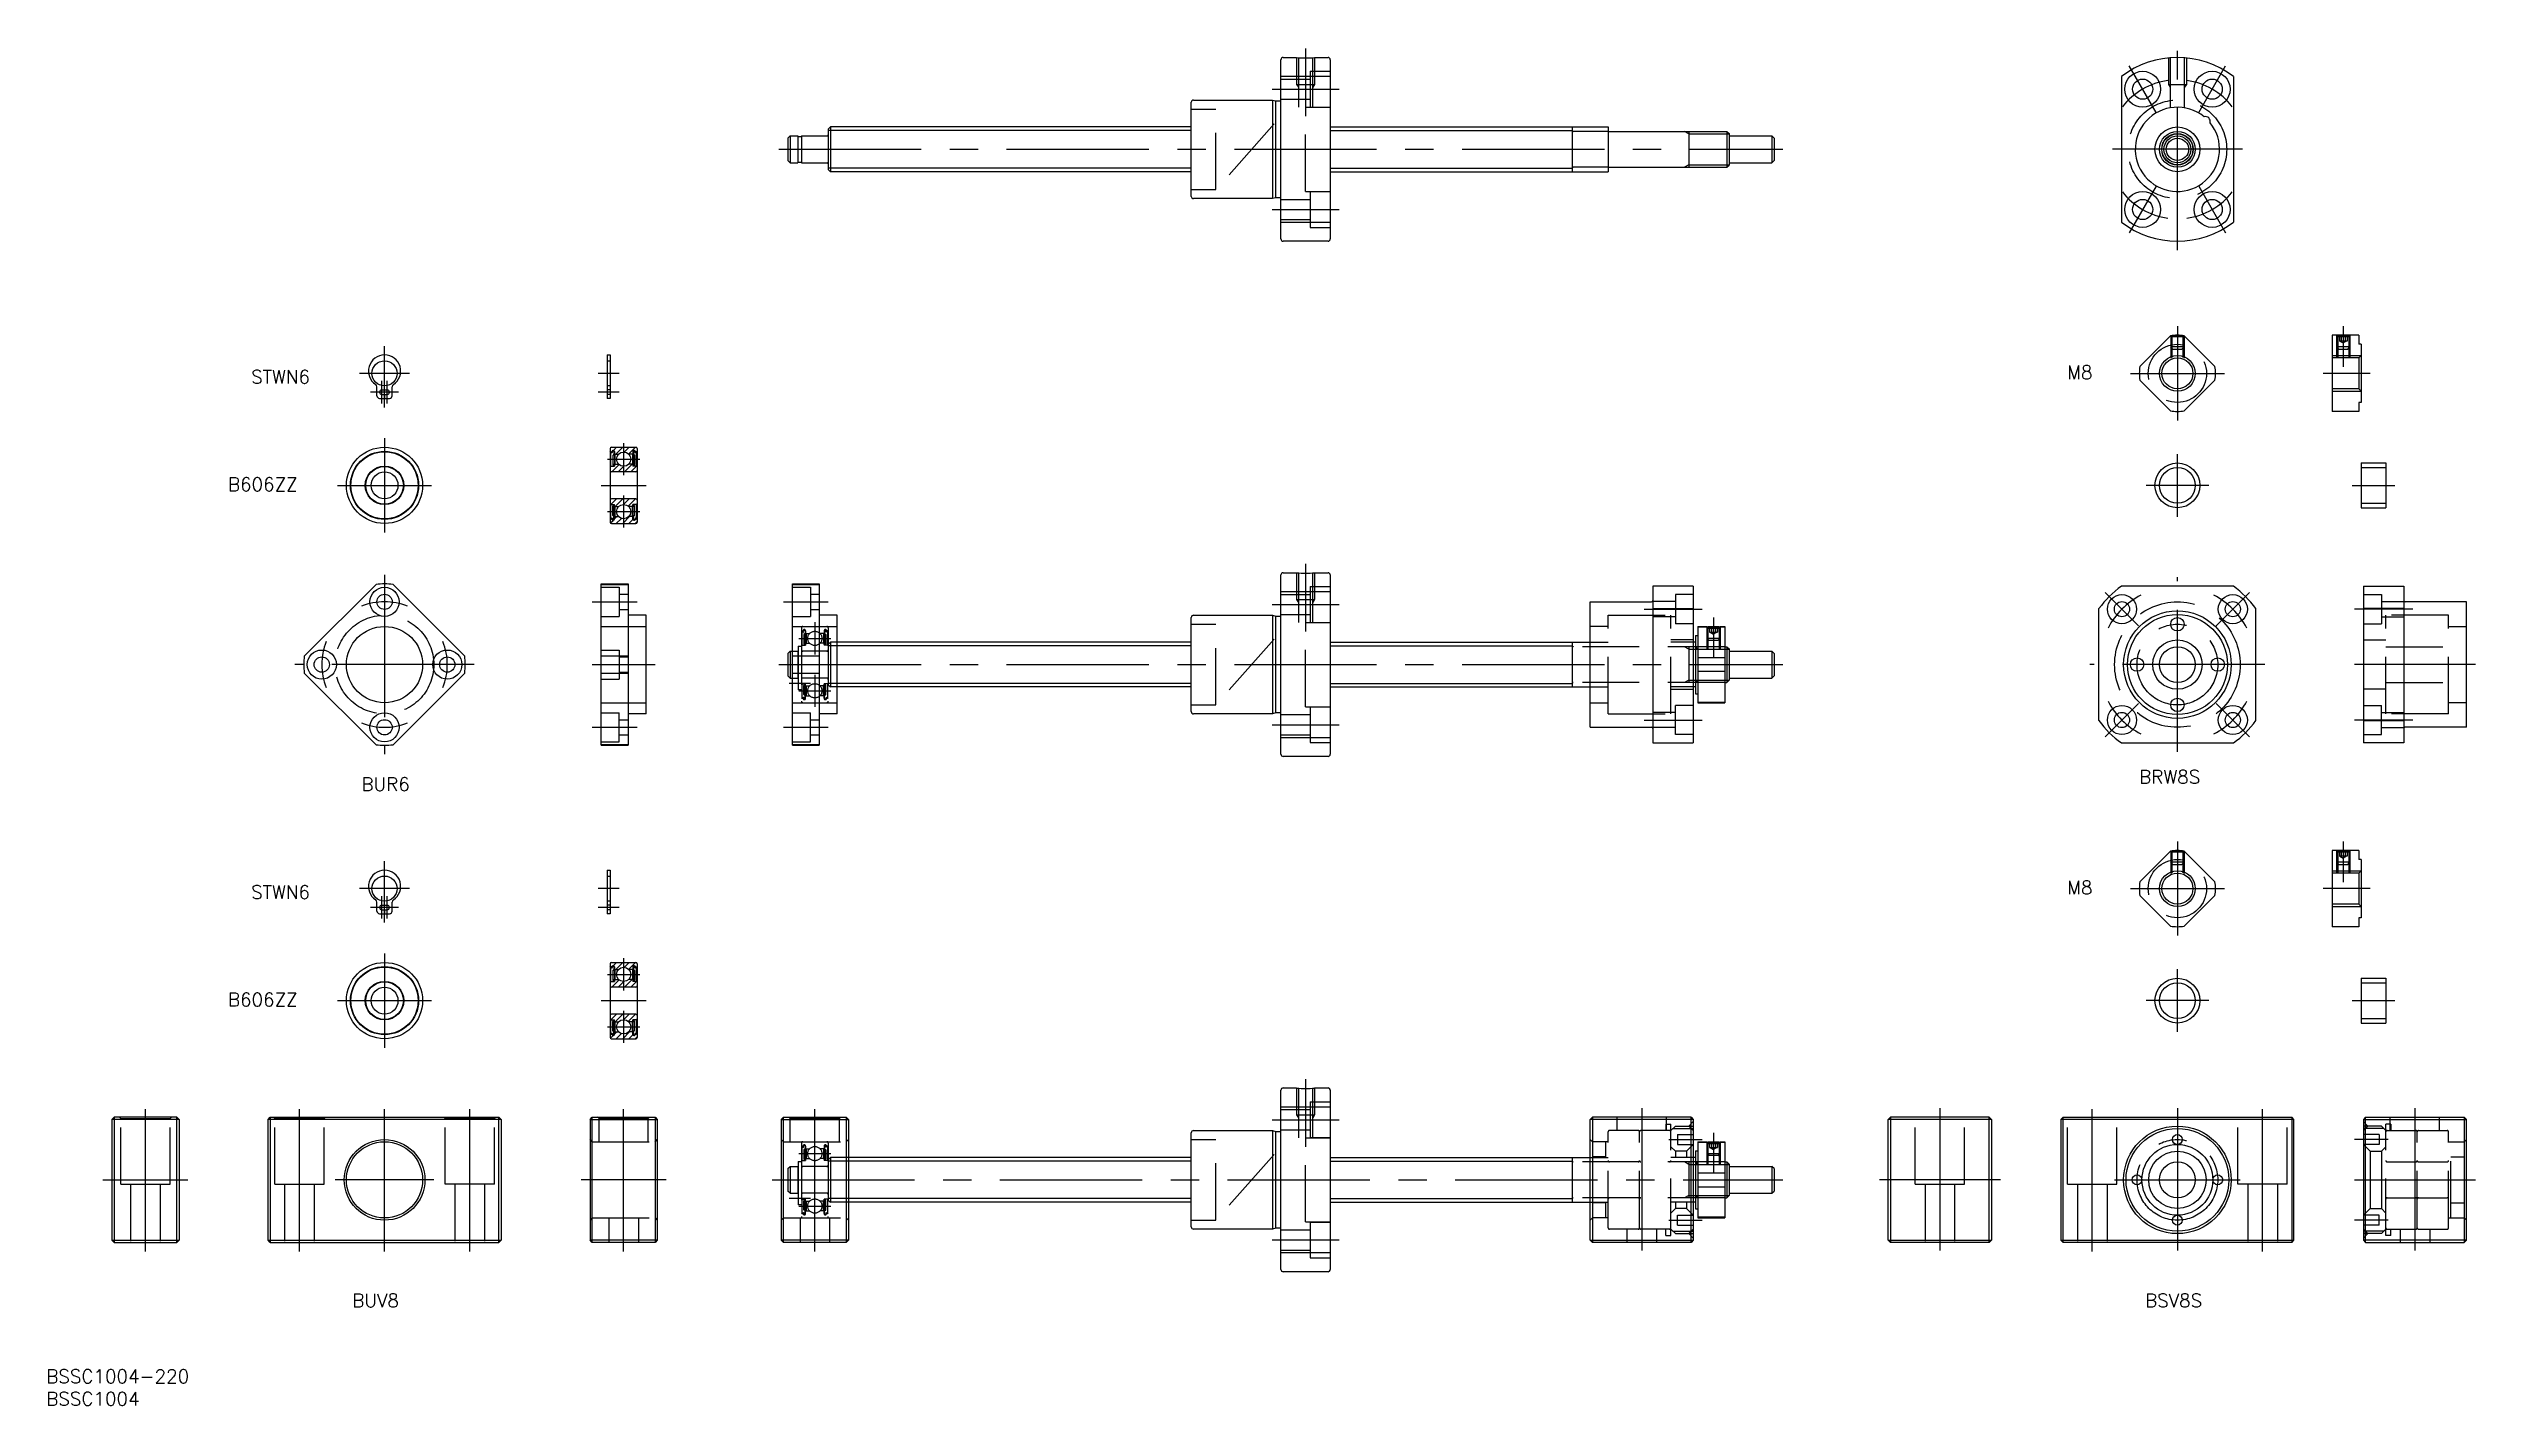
# Model space of a CAD drawing. Extents: x -75 to 466, y -50 to 252.
import ezdxf

# ---------------------------------------------------------------- set-up
doc = ezdxf.new("R2010")
doc.units = 0
doc.linetypes.add('CENTER', pattern=[50.8, 31.75, -6.35, 6.35, -6.35])
doc.linetypes.add('DASHED', pattern=[19.05, 12.7, -6.35])
doc.layers.get('0').update_dxf_attribs({"linetype": 'CONTINUOUS'})
doc.layers.add('CENTER', color=1, linetype='CENTER')
doc.styles.get("Standard").update_dxf_attribs({"font": 'txt.shx', "height": 3, "bigfont": 'bigfont.shx'})

msp = doc.modelspace()

# ---------------------------------------------------------------- texts
at = {"color": 7, "linetype": 'CONTINUOUS'}
for s, p in [('STWN6', (-29.75, 177.72)), ('M8', (375.4, 178.74)), ('B606ZZ', (-34.94, 153.73)), ('BUR6', (-5.17, 86.8)), ('BRW8S', (391.47, 88.46)), ('STWN6', (-29.75, 62.72)), ('M8', (375.4, 63.74)), ('B606ZZ', (-34.94, 38.73)), ('BUV8', (-7.21, -28.41)), ('BSV8S', (392.79, -28.41)), ('BSSC1004-220', (-75.48, -45.36)), ('BSSC1004', (-75.48, -50.36))]:
    msp.add_text(s, height=3, dxfattribs=at).set_placement(p)

# ---------------------------------------------------------------- linework, layer by layer
at = {"color": 7, "linetype": 'CONTINUOUS'}
for p, q in [((200, 210), (200, 250)), ((200.5, 250.5), (203.5, 250.5)), ((207.5, 250.5), (210.5, 250.5)), ((211, 250), (211, 210)), ((211, 246.25), (200, 246.25)), ((387.5, 246.25), (387.5, 213.75)), ((412.5, 246.25), (412.5, 213.75)), ((180, 219.5), (180, 240.5)), ((180.5, 241), (198.1, 241)), ((198.1, 241), (198.1, 219)), ((198.1, 241), (198.85, 240.8)), ((198.85, 219.2), (198.85, 240.8)), ((198.85, 240.8), (200, 240.8)), ((90, 232.5), (90.5, 233)), ((90.5, 233), (90.5, 227)), ((90.5, 233), (92.2, 233)), ((92.2, 233), (92.2, 227)), ((92.2, 232.85), (93, 232.85)), ((93, 233), (93, 227)), ((93, 233), (98.8, 233)), ((99.5, 235), (99, 234.5)), ((99, 234.5), (99, 225.5)), ((180, 235), (99.5, 235)), ((99.5, 235), (99.5, 225)), ((211, 235), (273, 235)), ((265, 235), (265, 225)), ((273, 235), (273, 225)), ((273, 234), (299.5, 234)), ((291, 234), (291, 226)), ((299.5, 234), (299.5, 226)), ((299.5, 234), (300, 233.5)), ((300, 233.5), (300, 226.5)), ((300, 233), (309.5, 233)), ((309.5, 233), (309.5, 227)), ((310, 232.5), (309.5, 233)), ((90, 232.5), (90, 227.5)), ((90.5, 227), (90, 227.5)), ((309.5, 227), (310, 227.5)), ((310, 232.5), (310, 227.5)), ((90.5, 227), (92.2, 227)), ((92.2, 227.15), (93, 227.15)), ((93, 227), (98.8, 227)), ((99, 225.5), (99.5, 225)), ((180, 225), (99.5, 225)), ((211, 225), (273, 225)), ((273, 226), (299.5, 226)), ((299.5, 226), (300, 226.5)), ((300, 227), (309.5, 227)), ((198.1, 219), (180.5, 219)), ((198.85, 219.2), (198.1, 219)), ((200, 219.2), (198.85, 219.2)), ((200, 213.75), (211, 213.75)), ((210.5, 209.5), (200.5, 209.5)), ((49.65, 184.1), (49.65, 174.4)), ((49.65, 184.1), (50.35, 184.1)), ((50.35, 184.1), (50.35, 174.4)), ((398.46, 188.36), (391.64, 181.54)), ((401.54, 188.36), (408.36, 181.54)), ((434.5, 188.5), (434.5, 171.5)), ((440.5, 188.5), (434.5, 188.5)), ((435.77, 188.41), (435.5, 188.14)), ((435.5, 188.14), (435.5, 185.91)), ((438.5, 188.14), (435.5, 188.14)), ((438.5, 185.91), (435.5, 185.91)), ((436, 185.41), (435.5, 185.91)), ((435.77, 188.5), (435.77, 188.41)), ((435.77, 188.41), (438.23, 188.41)), ((435.77, 185.64), (435.77, 183.46)), ((436, 185.41), (438, 185.41)), ((438, 185.41), (438.5, 185.91)), ((438.23, 188.5), (438.23, 188.41)), ((438.23, 188.41), (438.5, 188.14)), ((438.23, 185.64), (438.23, 183.46)), ((438.5, 188.14), (438.5, 185.91)), ((440.5, 188.5), (440.5, 186.5)), ((441, 186.5), (440.5, 186.5)), ((441, 186.5), (441, 173.5)), ((440.46, 183.46), (434.5, 183.46)), ((441, 184), (440.46, 183.46)), ((440.46, 183.46), (440.46, 176.54)), ((-1.7, 175), (-1.7, 176.99)), ((-1.1, 174.4), (1.1, 174.4)), ((-0.6, 176.3), (0.6, 176.3)), ((-0.6, 175.3), (0.6, 175.3)), ((0, 176.3), (0, 177.2)), ((0, 175.3), (0, 174.4)), ((1.7, 175), (1.7, 176.99)), ((50.35, 174.4), (49.65, 174.4)), ((391.64, 178.46), (398.46, 171.64)), ((408.36, 178.46), (401.54, 171.64)), ((440.46, 176.54), (434.5, 176.54)), ((441, 176), (440.46, 176.54)), ((440.5, 173.5), (440.5, 171.5)), ((441, 173.5), (440.5, 173.5)), ((440.5, 171.5), (434.5, 171.5)), ((50.35, 163.2), (50.35, 146.8)), ((50.45, 162.5), (50.35, 162.6)), ((50.45, 162.5), (50.45, 159.3)), ((50.45, 162.5), (50.66, 162.5)), ((50.65, 163.5), (56.05, 163.5)), ((50.66, 162.5), (50.77, 162.67)), ((50.77, 162.44), (50.88, 162.61)), ((51.17, 162.53), (51.17, 161.95)), ((51.29, 162.53), (51.29, 159.3)), ((55.41, 162.53), (55.41, 159.3)), ((55.53, 162.53), (55.53, 161.95)), ((55.93, 162.44), (55.82, 162.61)), ((56.04, 162.5), (55.93, 162.67)), ((56.25, 162.5), (56.04, 162.5)), ((56.25, 162.5), (56.35, 162.6)), ((56.25, 159.3), (56.25, 162.5)), ((56.35, 163.2), (56.35, 146.8)), ((50.35, 159.2), (50.45, 159.3)), ((50.45, 159.3), (51.29, 159.3)), ((56.05, 158), (50.65, 158)), ((50.71, 162.33), (50.82, 162.27)), ((50.88, 162.37), (50.77, 162.44)), ((50.82, 162.27), (50.88, 162.37)), ((51.17, 161.95), (50.92, 161.7)), ((50.92, 161.7), (50.92, 159.65)), ((51.29, 161.9), (51.04, 161.65)), ((51.04, 159.65), (51.04, 161.65)), ((51.23, 159.65), (51.04, 159.65)), ((51.04, 159.52), (51.23, 159.52)), ((51.23, 159.52), (51.23, 159.65)), ((51.39, 161.95), (51.29, 162.05)), ((51.29, 159.65), (51.39, 159.75)), ((51.39, 161.95), (51.39, 159.75)), ((51.39, 161.95), (52.21, 161.95)), ((51.39, 159.75), (52.21, 159.75)), ((55.31, 161.95), (54.49, 161.95)), ((55.31, 159.75), (54.49, 159.75)), ((55.31, 161.95), (55.41, 162.05)), ((55.31, 161.95), (55.31, 159.75)), ((55.41, 159.65), (55.31, 159.75)), ((55.41, 161.9), (55.66, 161.65)), ((56.25, 159.3), (55.41, 159.3)), ((55.47, 159.52), (55.47, 159.65)), ((55.47, 159.65), (55.66, 159.65)), ((55.66, 159.52), (55.47, 159.52)), ((55.53, 161.95), (55.78, 161.7)), ((55.66, 159.65), (55.66, 161.65)), ((55.78, 161.7), (55.78, 159.65)), ((55.82, 162.37), (55.93, 162.44)), ((55.88, 162.27), (55.82, 162.37)), ((55.99, 162.33), (55.88, 162.27)), ((56.35, 159.2), (56.25, 159.3)), ((441, 160), (441, 150)), ((441, 160), (446.5, 160)), ((446.5, 160), (446.5, 150)), ((56.05, 152), (50.65, 152)), ((50.35, 150.8), (50.45, 150.7)), ((50.45, 147.5), (50.35, 147.4)), ((50.45, 150.7), (50.45, 147.5)), ((50.45, 150.7), (51.29, 150.7)), ((50.45, 147.5), (50.66, 147.5)), ((50.65, 146.5), (56.05, 146.5)), ((50.66, 147.5), (50.77, 147.33)), ((50.71, 147.67), (50.82, 147.73)), ((50.88, 147.63), (50.77, 147.56)), ((50.77, 147.56), (50.88, 147.39)), ((50.82, 147.73), (50.88, 147.63)), ((50.92, 148.3), (50.92, 150.35)), ((51.17, 148.05), (50.92, 148.3)), ((51.04, 150.48), (51.23, 150.48)), ((51.23, 150.35), (51.04, 150.35)), ((51.04, 150.35), (51.04, 148.35)), ((51.29, 148.1), (51.04, 148.35)), ((51.17, 147.47), (51.17, 148.05)), ((51.23, 150.48), (51.23, 150.35)), ((51.29, 147.47), (51.29, 150.7)), ((51.29, 150.35), (51.39, 150.25)), ((51.39, 148.05), (51.29, 147.95)), ((51.39, 150.25), (51.39, 148.05)), ((51.39, 150.25), (52.21, 150.25)), ((51.39, 148.05), (52.21, 148.05)), ((55.31, 150.25), (54.49, 150.25)), ((55.31, 148.05), (54.49, 148.05)), ((55.41, 150.35), (55.31, 150.25)), ((55.31, 148.05), (55.31, 150.25)), ((55.31, 148.05), (55.41, 147.95)), ((56.25, 150.7), (55.41, 150.7)), ((55.41, 147.47), (55.41, 150.7)), ((55.41, 148.1), (55.66, 148.35)), ((55.66, 150.48), (55.47, 150.48)), ((55.47, 150.48), (55.47, 150.35)), ((55.47, 150.35), (55.66, 150.35)), ((55.53, 148.05), (55.78, 148.3)), ((55.53, 147.47), (55.53, 148.05)), ((55.66, 150.35), (55.66, 148.35)), ((55.78, 148.3), (55.78, 150.35)), ((55.88, 147.73), (55.82, 147.63)), ((55.82, 147.63), (55.93, 147.56)), ((55.93, 147.56), (55.82, 147.39)), ((55.99, 147.67), (55.88, 147.73)), ((56.04, 147.5), (55.93, 147.33)), ((56.25, 147.5), (56.04, 147.5)), ((56.35, 150.8), (56.25, 150.7)), ((56.25, 147.5), (56.25, 150.7)), ((56.25, 147.5), (56.35, 147.4)), ((441, 150), (446.5, 150)), ((200.5, 135.5), (203.5, 135.5)), ((207.5, 135.5), (210.5, 135.5)), ((-1.9, 132.9), (-17.9, 116.9)), ((1.9, 132.9), (17.9, 116.9)), ((48.35, 97), (48.35, 133)), ((48.35, 133), (54.35, 133)), ((48.35, 132.9), (54.35, 132.9)), ((54.35, 133), (54.35, 97)), ((91, 97), (91, 133)), ((91, 133), (97, 133)), ((91, 132.9), (97, 132.9)), ((97, 133), (97, 97)), ((200, 95), (200, 135)), ((211, 131.25), (200, 131.25)), ((211, 135), (211, 95)), ((283, 132.5), (283, 97.5)), ((292, 132.5), (283, 132.5)), ((292, 132.5), (292, 97.5)), ((412.49, 132.5), (387.51, 132.5)), ((441.5, 132.5), (450.5, 132.5)), ((441.5, 132.5), (441.5, 97.5)), ((450.5, 132.5), (450.5, 97.5)), ((58.35, 126), (54.35, 126)), ((58.35, 104), (58.35, 126)), ((101, 126), (97, 126)), ((101, 104), (101, 126)), ((180, 104.5), (180, 125.5)), ((180.5, 126), (198.1, 126)), ((198.1, 126), (198.1, 104)), ((198.1, 126), (198.85, 125.8)), ((198.85, 104.2), (198.85, 125.8)), ((198.85, 125.8), (200, 125.8)), ((269, 129), (282.7, 129)), ((269, 101), (269, 129)), ((283, 127.49), (292, 127.49)), ((382.5, 102.51), (382.5, 127.49)), ((417.5, 102.51), (417.5, 127.49)), ((450.5, 127.49), (441.5, 127.49)), ((464.5, 129), (450.8, 129)), ((464.5, 101), (464.5, 129)), ((180, 120), (101, 120)), ((211, 120), (269, 120)), ((265, 120), (265, 110)), ((292.5, 120), (292, 120)), ((292.5, 121.5), (292.5, 108.5)), ((292.5, 121.5), (293, 121.5)), ((293, 123.5), (293, 106.5)), ((293, 123.5), (295, 123.5)), ((299, 123.36), (293, 123.36)), ((297.36, 123.41), (295.64, 123.41)), ((298, 123.5), (299, 123.5)), ((299, 123.5), (299, 106.5)), ((54.35, 116.9), (48.35, 116.9)), ((90, 117.5), (90.5, 118)), ((90, 117.5), (90, 112.5)), ((90.5, 118), (90.5, 112)), ((90.5, 118), (91, 118)), ((97, 116.9), (91, 116.9)), ((299, 116.54), (293, 116.54)), ((299, 119), (299.5, 119)), ((299.5, 119), (299.5, 111)), ((299.5, 119), (300, 118.5)), ((300, 118.5), (300, 111.5)), ((300, 118), (309.5, 118)), ((309.5, 118), (309.5, 112)), ((310, 117.5), (309.5, 118)), ((310, 117.5), (310, 112.5)), ((-1.9, 97.1), (-17.9, 113.1)), ((17.9, 113.1), (1.9, 97.1)), ((48.35, 113.1), (54.35, 113.1)), ((90.5, 112), (90, 112.5)), ((90.5, 112), (91, 112)), ((91, 113.1), (97, 113.1)), ((180, 110), (101, 110)), ((211, 110), (269, 110)), ((292.5, 110), (292, 110)), ((292.5, 108.5), (293, 108.5)), ((299, 113.46), (293, 113.46)), ((299, 111), (299.5, 111)), ((299.5, 111), (300, 111.5)), ((300, 112), (309.5, 112)), ((309.5, 112), (310, 112.5)), ((58.35, 104), (54.35, 104)), ((101, 104), (97, 104)), ((198.1, 104), (180.5, 104)), ((198.85, 104.2), (198.1, 104)), ((200, 104.2), (198.85, 104.2)), ((293, 106.64), (299, 106.64)), ((293, 106.5), (299, 106.5)), ((200, 98.75), (211, 98.75)), ((269, 101), (282.7, 101)), ((292, 102.51), (283, 102.51)), ((283, 97.5), (292, 97.5)), ((387.51, 97.5), (412.49, 97.5)), ((441.5, 102.51), (450.5, 102.51)), ((450.5, 97.5), (441.5, 97.5)), ((464.5, 101), (450.8, 101)), ((54.35, 97.1), (48.35, 97.1)), ((48.35, 97), (54.35, 97)), ((97, 97.1), (91, 97.1)), ((91, 97), (97, 97)), ((210.5, 94.5), (200.5, 94.5)), ((398.46, 73.36), (391.64, 66.54)), ((401.54, 73.36), (408.36, 66.54)), ((434.5, 73.5), (434.5, 56.5)), ((440.5, 73.5), (434.5, 73.5)), ((435.77, 73.41), (435.5, 73.14)), ((438.5, 73.14), (435.5, 73.14)), ((435.5, 73.14), (435.5, 70.91)), ((438.5, 70.91), (435.5, 70.91)), ((436, 70.41), (435.5, 70.91)), ((435.77, 73.5), (435.77, 73.41)), ((435.77, 73.41), (438.23, 73.41)), ((435.77, 70.64), (435.77, 68.46)), ((436, 70.41), (438, 70.41)), ((438, 70.41), (438.5, 70.91)), ((438.23, 73.5), (438.23, 73.41)), ((438.23, 73.41), (438.5, 73.14)), ((438.23, 70.64), (438.23, 68.46)), ((438.5, 73.14), (438.5, 70.91)), ((440.5, 73.5), (440.5, 71.5)), ((441, 71.5), (440.5, 71.5)), ((441, 71.5), (441, 58.5)), ((49.65, 69.1), (49.65, 59.4)), ((49.65, 69.1), (50.35, 69.1)), ((50.35, 69.1), (50.35, 59.4)), ((440.46, 68.46), (434.5, 68.46)), ((441, 69), (440.46, 68.46)), ((440.46, 68.46), (440.46, 61.54)), ((-1.7, 60), (-1.7, 61.99)), ((-0.6, 61.3), (0.6, 61.3)), ((-0.6, 60.3), (0.6, 60.3)), ((0, 61.3), (0, 62.2)), ((0, 60.3), (0, 59.4)), ((1.7, 60), (1.7, 61.99)), ((391.64, 63.46), (398.46, 56.64)), ((408.36, 63.46), (401.54, 56.64)), ((440.46, 61.54), (434.5, 61.54)), ((441, 61), (440.46, 61.54)), ((-1.1, 59.4), (1.1, 59.4)), ((50.35, 59.4), (49.65, 59.4)), ((440.5, 56.5), (434.5, 56.5)), ((441, 58.5), (440.5, 58.5)), ((440.5, 58.5), (440.5, 56.5)), ((50.35, 48.2), (50.35, 31.8)), ((50.45, 47.5), (50.35, 47.6)), ((50.35, 44.2), (50.45, 44.3)), ((50.45, 47.5), (50.45, 44.3)), ((50.45, 47.5), (50.66, 47.5)), ((50.45, 44.3), (51.29, 44.3)), ((50.65, 48.5), (56.05, 48.5)), ((50.66, 47.5), (50.77, 47.67)), ((50.71, 47.33), (50.82, 47.27)), ((50.77, 47.44), (50.88, 47.61)), ((50.88, 47.37), (50.77, 47.44)), ((50.82, 47.27), (50.88, 47.37)), ((51.17, 46.95), (50.92, 46.7)), ((50.92, 46.7), (50.92, 44.65)), ((51.29, 46.9), (51.04, 46.65)), ((51.04, 44.65), (51.04, 46.65)), ((51.23, 44.65), (51.04, 44.65)), ((51.04, 44.52), (51.23, 44.52)), ((51.17, 47.53), (51.17, 46.95)), ((51.23, 44.52), (51.23, 44.65)), ((51.29, 47.53), (51.29, 44.3)), ((51.39, 46.95), (51.29, 47.05)), ((51.29, 44.65), (51.39, 44.75)), ((51.39, 46.95), (51.39, 44.75)), ((51.39, 46.95), (52.21, 46.95)), ((51.39, 44.75), (52.21, 44.75)), ((55.31, 46.95), (54.49, 46.95)), ((55.31, 44.75), (54.49, 44.75)), ((55.31, 46.95), (55.41, 47.05)), ((55.31, 46.95), (55.31, 44.75)), ((55.41, 44.65), (55.31, 44.75)), ((55.41, 47.53), (55.41, 44.3)), ((55.41, 46.9), (55.66, 46.65)), ((56.25, 44.3), (55.41, 44.3)), ((55.47, 44.52), (55.47, 44.65)), ((55.47, 44.65), (55.66, 44.65)), ((55.66, 44.52), (55.47, 44.52)), ((55.53, 47.53), (55.53, 46.95)), ((55.53, 46.95), (55.78, 46.7)), ((55.66, 44.65), (55.66, 46.65)), ((55.78, 46.7), (55.78, 44.65)), ((55.93, 47.44), (55.82, 47.61)), ((55.82, 47.37), (55.93, 47.44)), ((55.88, 47.27), (55.82, 47.37)), ((55.99, 47.33), (55.88, 47.27)), ((56.04, 47.5), (55.93, 47.67)), ((56.25, 47.5), (56.04, 47.5)), ((56.25, 47.5), (56.35, 47.6)), ((56.25, 44.3), (56.25, 47.5)), ((56.35, 44.2), (56.25, 44.3)), ((56.35, 48.2), (56.35, 31.8)), ((441, 45), (441, 35)), ((441, 45), (446.5, 45)), ((446.5, 45), (446.5, 35)), ((56.05, 43), (50.65, 43)), ((50.35, 35.8), (50.45, 35.7)), ((50.45, 32.5), (50.35, 32.4)), ((50.45, 35.7), (50.45, 32.5)), ((50.45, 35.7), (51.29, 35.7)), ((50.45, 32.5), (50.66, 32.5)), ((56.05, 37), (50.65, 37)), ((50.66, 32.5), (50.77, 32.33)), ((50.71, 32.67), (50.82, 32.73)), ((50.88, 32.63), (50.77, 32.56)), ((50.77, 32.56), (50.88, 32.39)), ((50.82, 32.73), (50.88, 32.63)), ((50.92, 33.3), (50.92, 35.35)), ((51.17, 33.05), (50.92, 33.3)), ((51.04, 35.48), (51.23, 35.48)), ((51.04, 35.35), (51.04, 33.35)), ((51.23, 35.35), (51.04, 35.35)), ((51.29, 33.1), (51.04, 33.35)), ((51.17, 32.47), (51.17, 33.05)), ((51.23, 35.48), (51.23, 35.35)), ((51.29, 32.47), (51.29, 35.7)), ((51.29, 35.35), (51.39, 35.25)), ((51.39, 33.05), (51.29, 32.95)), ((51.39, 35.25), (51.39, 33.05)), ((51.39, 35.25), (52.21, 35.25)), ((51.39, 33.05), (52.21, 33.05)), ((55.31, 35.25), (54.49, 35.25)), ((55.31, 33.05), (54.49, 33.05)), ((55.41, 35.35), (55.31, 35.25)), ((55.31, 33.05), (55.31, 35.25)), ((55.31, 33.05), (55.41, 32.95)), ((55.41, 32.47), (55.41, 35.7)), ((56.25, 35.7), (55.41, 35.7)), ((55.41, 33.1), (55.66, 33.35)), ((55.66, 35.48), (55.47, 35.48)), ((55.47, 35.48), (55.47, 35.35)), ((55.47, 35.35), (55.66, 35.35)), ((55.53, 33.05), (55.78, 33.3)), ((55.53, 32.47), (55.53, 33.05)), ((55.66, 35.35), (55.66, 33.35)), ((55.78, 33.3), (55.78, 35.35)), ((55.88, 32.73), (55.82, 32.63)), ((55.82, 32.63), (55.93, 32.56)), ((55.93, 32.56), (55.82, 32.39)), ((55.99, 32.67), (55.88, 32.73)), ((56.04, 32.5), (55.93, 32.33)), ((56.25, 32.5), (56.04, 32.5)), ((56.35, 35.8), (56.25, 35.7)), ((56.25, 32.5), (56.25, 35.7)), ((56.25, 32.5), (56.35, 32.4)), ((441, 35), (446.5, 35)), ((50.65, 31.5), (56.05, 31.5)), ((200, -20), (200, 20)), ((211, 16.25), (200, 16.25)), ((200.5, 20.5), (203.5, 20.5)), ((207.5, 20.5), (210.5, 20.5)), ((211, 20), (211, -20)), ((-60.35, 14), (-60.85, 13.5)), ((-60.85, 13.5), (-60.85, -13.5)), ((-45.85, 13.5), (-60.85, 13.5)), ((-60.35, 14), (-60.35, -14)), ((-46.35, 14), (-60.35, 14)), ((-46.35, -14), (-46.35, 14)), ((-45.85, 13.5), (-46.35, 14)), ((-45.85, 13.5), (-45.85, -13.5)), ((-26, 13.5), (-25.5, 14)), ((26, 13.5), (-26, 13.5)), ((-26, -13.5), (-26, 13.5)), ((-25.5, 14), (25.5, 14)), ((-25.5, 14), (-25.5, -14)), ((25.5, -14), (25.5, 14)), ((25.5, 14), (26, 13.5)), ((26, 13.5), (26, -13.5)), ((45.85, 13.5), (46.35, 14)), ((45.85, 13.5), (45.85, -13.5)), ((45.85, 13.5), (60.85, 13.5)), ((46.35, -14), (46.35, 14)), ((46.35, 14), (60.35, 14)), ((60.35, 14), (60.35, -14)), ((60.35, 14), (60.85, 13.5)), ((60.85, 13.5), (60.85, -13.5)), ((88.5, 13.5), (89, 14)), ((88.5, 13.5), (88.5, -13.5)), ((88.5, 13.5), (103.5, 13.5)), ((89, -14), (89, 14)), ((89, 14), (103, 14)), ((103, 14), (103, -14)), ((103, 14), (103.5, 13.5)), ((103.5, 13.5), (103.5, -13.5)), ((180.5, 11), (198.1, 11)), ((198.1, 11), (198.1, -11)), ((198.1, 11), (198.85, 10.8)), ((269, 13.5), (269.5, 14)), ((292, 13.5), (269, 13.5)), ((269, -13.5), (269, 13.5)), ((291.5, 14), (269.5, 14)), ((269.5, 14), (269.5, -14)), ((291.5, -14), (291.5, 14)), ((291.5, 14), (292, 13.5)), ((292, 13.5), (292, -13.5)), ((335.5, 13.5), (336, 14)), ((335.5, -13.5), (335.5, 13.5)), ((358.5, 13.5), (335.5, 13.5)), ((336, 14), (336, -14)), ((358, 14), (336, 14)), ((358, -14), (358, 14)), ((358, 14), (358.5, 13.5)), ((358.5, 13.5), (358.5, -13.5)), ((374, 13.5), (374.5, 14)), ((426, 13.5), (374, 13.5)), ((374, 13.5), (374, -13.5)), ((374.5, 14), (425.5, 14)), ((374.5, -14), (374.5, 14)), ((425.5, 14), (425.5, -14)), ((426, 13.5), (425.5, 14)), ((426, -13.5), (426, 13.5)), ((442, 14), (441.5, 13.5)), ((441.5, 13.5), (464.5, 13.5)), ((441.5, 13.5), (441.5, -13.5)), ((442, 14), (464, 14)), ((442, -14), (442, 14)), ((464, 14), (464, -14)), ((464.5, 13.5), (464, 14)), ((464.5, -13.5), (464.5, 13.5)), ((180, -10.5), (180, 10.5)), ((198.85, -10.8), (198.85, 10.8)), ((198.85, 10.8), (200, 10.8)), ((292.5, 6.5), (292.5, -6.5)), ((292.5, 6.5), (293, 6.5)), ((293, 8.5), (293, -8.5)), ((293, 8.5), (295, 8.5)), ((299, 8.36), (293, 8.36)), ((297.36, 8.41), (295.64, 8.41)), ((298, 8.5), (299, 8.5)), ((299, 8.5), (299, -8.5)), ((180, 5), (103.5, 5)), ((211, 5), (269, 5)), ((265, 5), (265, -5)), ((292.5, 5), (292, 5)), ((293, 1.54), (299, 1.54)), ((299, 4), (299.5, 4)), ((299.5, 4), (299.5, -4)), ((299.5, 4), (300, 3.5)), ((300, 3.5), (300, -3.5)), ((300, 3), (309.5, 3)), ((309.5, 3), (309.5, -3)), ((310, 2.5), (309.5, 3)), ((310, 2.5), (310, -2.5)), ((180, -5), (103.5, -5)), ((211, -5), (269, -5)), ((292.5, -5), (292, -5)), ((293, -1.54), (299, -1.54)), ((299, -4), (299.5, -4)), ((299.5, -4), (300, -3.5)), ((300, -3), (309.5, -3)), ((309.5, -3), (310, -2.5)), ((198.85, -10.8), (198.1, -11)), ((200, -10.8), (198.85, -10.8)), ((292.5, -6.5), (293, -6.5)), ((299, -8.36), (293, -8.36)), ((293, -8.5), (299, -8.5)), ((-60.85, -13.5), (-45.85, -13.5)), ((-60.85, -13.5), (-60.35, -14)), ((-60.35, -14), (-46.35, -14)), ((-46.35, -14), (-45.85, -13.5)), ((-26, -13.5), (26, -13.5)), ((-25.5, -14), (-26, -13.5)), ((-25.5, -14), (25.5, -14)), ((26, -13.5), (25.5, -14)), ((60.85, -13.5), (45.85, -13.5)), ((46.35, -14), (45.85, -13.5)), ((60.35, -14), (46.35, -14)), ((60.85, -13.5), (60.35, -14)), ((103.5, -13.5), (88.5, -13.5)), ((89, -14), (88.5, -13.5)), ((103, -14), (89, -14)), ((103.5, -13.5), (103, -14)), ((198.1, -11), (180.5, -11)), ((269, -13.5), (292, -13.5)), ((269.5, -14), (269, -13.5)), ((291.5, -14), (269.5, -14)), ((292, -13.5), (291.5, -14)), ((335.5, -13.5), (358.5, -13.5)), ((336, -14), (335.5, -13.5)), ((358, -14), (336, -14)), ((358.5, -13.5), (358, -14)), ((374, -13.5), (426, -13.5)), ((374, -13.5), (374.5, -14)), ((425.5, -14), (374.5, -14)), ((425.5, -14), (426, -13.5)), ((464.5, -13.5), (441.5, -13.5)), ((441.5, -13.5), (442, -14)), ((442, -14), (464, -14)), ((464, -14), (464.5, -13.5)), ((200, -16.25), (211, -16.25)), ((210.5, -20.5), (200.5, -20.5))]:
    msp.add_line(p, q, dxfattribs=at)
at = {"color": 3, "linetype": 'DASHED'}
for p, q in [((203.5, 250.5), (203.5, 244.5)), ((203.88, 250.47), (203.88, 239.4)), ((207.12, 239.4), (207.12, 250.47)), ((207.5, 250.5), (207.5, 244.5)), ((398, 250.4), (398, 244.5)), ((398.38, 250.43), (398.38, 239.25)), ((401.62, 239.25), (401.62, 250.43)), ((402, 250.4), (402, 244.5)), ((200, 245.67), (206.5, 245.67)), ((203.5, 244.5), (207.5, 244.5)), ((203.5, 244.5), (203.88, 243.84)), ((206.5, 247.42), (206.5, 239.42)), ((206.5, 247.42), (211, 247.42)), ((207.5, 244.5), (207.12, 243.84)), ((398, 244.5), (402, 244.5)), ((398, 244.5), (398.38, 243.84)), ((402, 244.5), (401.62, 243.84)), ((180, 239), (185.5, 239)), ((185.5, 221), (185.5, 239)), ((200, 241.17), (206.5, 241.17)), ((205.5, 220.6), (205.5, 239.4)), ((205.5, 239.4), (211, 239.4)), ((206.5, 239.42), (211, 239.42)), ((273, 234), (265, 234)), ((273, 226), (265, 226)), ((180, 221), (185.5, 221)), ((200, 218.83), (206.5, 218.83)), ((205.5, 220.6), (211, 220.6)), ((206.5, 220.58), (206.5, 212.58)), ((206.5, 220.58), (211, 220.58)), ((200, 214.33), (206.5, 214.33)), ((206.5, 212.58), (211, 212.58)), ((398.77, 188.41), (398.5, 188.14)), ((398.5, 188.37), (398.5, 183.37)), ((401.5, 188.14), (398.5, 188.14)), ((401.5, 185.91), (398.5, 185.91)), ((399, 185.41), (398.5, 185.91)), ((398.77, 188.41), (398.77, 183.54)), ((398.77, 188.41), (401.23, 188.41)), ((399, 185.41), (401, 185.41)), ((401, 185.41), (401.5, 185.91)), ((401.23, 188.41), (401.23, 183.54)), ((401.23, 188.41), (401.5, 188.14)), ((401.5, 188.37), (401.5, 183.37)), ((436.13, 188.41), (436.13, 187.21)), ((437.87, 187.21), (436.13, 187.21)), ((436.25, 187.21), (437, 186.78)), ((436.57, 188.41), (436.57, 187.21)), ((437.75, 187.21), (437, 186.78)), ((437.43, 188.41), (437.43, 187.21)), ((437.87, 188.41), (437.87, 187.21)), ((49.65, 182.8), (50.35, 182.8)), ((50.35, 177.2), (49.65, 177.2)), ((50.35, 176.3), (49.65, 176.3)), ((50.35, 175.3), (49.65, 175.3)), ((441, 159), (446.5, 159)), ((441, 151), (446.5, 151)), ((203.5, 135.5), (203.5, 129.5)), ((203.88, 135.47), (203.88, 124.4)), ((207.12, 124.4), (207.12, 135.47)), ((207.5, 135.5), (207.5, 129.5)), ((48.35, 132.25), (52.35, 132.25)), ((52.35, 132.25), (52.35, 125.75)), ((52.35, 130.7), (54.35, 130.7)), ((91, 132.25), (95, 132.25)), ((95, 132.25), (95, 125.75)), ((95, 130.7), (97, 130.7)), ((200, 130.67), (206.5, 130.67)), ((206.5, 132.42), (206.5, 124.42)), ((206.5, 132.42), (211, 132.42)), ((288, 130.62), (288, 124.12)), ((292, 130.62), (288, 130.62)), ((441.5, 130.62), (445.5, 130.62)), ((445.5, 130.62), (445.5, 124.12)), ((48.35, 125.75), (52.35, 125.75)), ((52.35, 127.3), (54.35, 127.3)), ((91, 125.75), (95, 125.75)), ((95, 127.3), (97, 127.3)), ((200, 126.17), (206.5, 126.17)), ((203.5, 129.5), (207.5, 129.5)), ((203.5, 129.5), (203.88, 128.84)), ((207.5, 129.5), (207.12, 128.84)), ((273, 126), (287, 126)), ((273, 104), (273, 126)), ((288, 129.07), (283, 129.07)), ((288, 125.67), (283, 125.67)), ((287, 104), (287, 126)), ((445.5, 129.07), (450.5, 129.07)), ((445.5, 125.67), (450.5, 125.67)), ((460.5, 126), (446.5, 126)), ((446.5, 104), (446.5, 126)), ((460.5, 104), (460.5, 126)), ((48.35, 123.5), (58.35, 123.5)), ((91, 123.5), (101, 123.5)), ((93, 123.2), (93, 106.8)), ((93.1, 122.5), (93, 122.6)), ((93, 119.2), (93.1, 119.3)), ((93.1, 122.5), (93.1, 119.3)), ((93.1, 122.5), (93.31, 122.5)), ((93.1, 119.3), (93.94, 119.3)), ((93.31, 122.5), (93.42, 122.67)), ((93.36, 122.33), (93.47, 122.27)), ((93.42, 122.44), (93.53, 122.61)), ((93.53, 122.37), (93.42, 122.44)), ((93.47, 122.27), (93.53, 122.37)), ((93.82, 121.95), (93.56, 121.7)), ((93.56, 121.7), (93.56, 119.65)), ((93.94, 121.9), (93.69, 121.65)), ((93.69, 119.65), (93.69, 121.65)), ((93.88, 119.65), (93.69, 119.65)), ((93.69, 119.52), (93.88, 119.52)), ((93.82, 122.53), (93.82, 121.95)), ((93.88, 119.52), (93.88, 119.65)), ((93.94, 122.53), (93.94, 119.3)), ((94.04, 121.95), (93.94, 122.05)), ((93.94, 119.65), (94.04, 119.75)), ((94.04, 121.95), (94.04, 119.75)), ((94.04, 121.95), (94.86, 121.95)), ((94.04, 119.75), (94.86, 119.75)), ((97.96, 121.95), (97.14, 121.95)), ((97.96, 119.75), (97.14, 119.75)), ((97.96, 121.95), (98.06, 122.05)), ((97.96, 121.95), (97.96, 119.75)), ((98.06, 119.65), (97.96, 119.75)), ((98.06, 122.53), (98.06, 119.3)), ((98.06, 121.9), (98.31, 121.65)), ((98.9, 119.3), (98.06, 119.3)), ((98.12, 119.52), (98.12, 119.65)), ((98.12, 119.65), (98.31, 119.65)), ((98.31, 119.52), (98.12, 119.52)), ((98.18, 122.53), (98.18, 121.95)), ((98.18, 121.95), (98.44, 121.7)), ((98.31, 119.65), (98.31, 121.65)), ((98.44, 121.7), (98.44, 119.65)), ((98.58, 122.44), (98.47, 122.61)), ((98.47, 122.37), (98.58, 122.44)), ((98.53, 122.27), (98.47, 122.37)), ((98.64, 122.33), (98.53, 122.27)), ((98.69, 122.5), (98.58, 122.67)), ((98.9, 122.5), (98.69, 122.5)), ((98.9, 122.5), (99, 122.6)), ((98.9, 119.3), (98.9, 122.5)), ((99, 119.2), (98.9, 119.3)), ((99, 123.2), (99, 106.8)), ((99.5, 120), (99, 119.5)), ((101, 119.2), (99, 119.2)), ((99.5, 120), (99.5, 110)), ((101, 120), (99.5, 120)), ((180, 124), (185.5, 124)), ((185.5, 106), (185.5, 124)), ((205.5, 105.6), (205.5, 124.4)), ((205.5, 124.4), (211, 124.4)), ((206.5, 124.42), (211, 124.42)), ((273, 123.5), (269, 123.5)), ((269, 120), (273, 120)), ((292, 120.5), (287, 120.5)), ((292, 120), (287, 120)), ((292, 124.12), (288, 124.12)), ((295, 123.5), (295, 118.46)), ((295.27, 123.41), (295, 123.14)), ((295, 123.14), (298, 123.14)), ((295, 120.91), (298, 120.91)), ((295.5, 120.41), (295, 120.91)), ((295.27, 123.46), (295.27, 118.46)), ((295.64, 123.41), (295.27, 123.41)), ((297.5, 120.41), (295.5, 120.41)), ((295.63, 123.41), (295.63, 122.21)), ((295.63, 122.21), (297.37, 122.21)), ((295.75, 122.21), (296.5, 121.78)), ((296.07, 123.41), (296.07, 122.21)), ((297.25, 122.21), (296.5, 121.78)), ((296.93, 123.41), (296.93, 122.21)), ((297.73, 123.41), (297.36, 123.41)), ((297.37, 123.41), (297.37, 122.21)), ((297.5, 120.41), (298, 120.91)), ((297.73, 123.46), (297.73, 118.46)), ((297.73, 123.41), (298, 123.14)), ((298, 123.5), (298, 118.46)), ((441.5, 124.12), (445.5, 124.12)), ((441.5, 120.5), (446.5, 120.5)), ((460.5, 123.5), (464.5, 123.5)), ((48.35, 118.25), (52.35, 118.25)), ((52.35, 118.25), (52.35, 111.75)), ((52.35, 116.7), (54.35, 116.7)), ((91, 118), (92.2, 118)), ((92.2, 118), (92.2, 112)), ((92.2, 117.85), (92.3, 117.85)), ((92.3, 119.1), (92.3, 109.4)), ((92.3, 119.1), (93, 119.1)), ((98.8, 118), (93, 118)), ((299, 119), (265, 119)), ((291, 118.46), (290.06, 119)), ((291, 119), (291, 111)), ((291, 118.46), (299, 118.46)), ((292.5, 119), (293.04, 118.46)), ((293.04, 118.46), (293.04, 111.54)), ((446.5, 119), (460.5, 119)), ((48.35, 111.75), (52.35, 111.75)), ((52.35, 113.3), (54.35, 113.3)), ((91, 112), (92.2, 112)), ((92.2, 112.15), (92.3, 112.15)), ((93, 109.4), (92.3, 109.4)), ((98.8, 112), (93, 112)), ((93, 110.8), (93.1, 110.7)), ((93.1, 110.7), (93.94, 110.7)), ((93.1, 110.7), (93.1, 107.5)), ((93.56, 108.3), (93.56, 110.35)), ((93.82, 108.05), (93.56, 108.3)), ((93.69, 110.48), (93.88, 110.48)), ((93.69, 110.35), (93.69, 108.35)), ((93.88, 110.35), (93.69, 110.35)), ((93.94, 108.1), (93.69, 108.35)), ((93.88, 110.48), (93.88, 110.35)), ((93.94, 107.47), (93.94, 110.7)), ((93.94, 110.35), (94.04, 110.25)), ((94.04, 110.25), (94.04, 108.05)), ((94.04, 110.25), (94.86, 110.25)), ((97.96, 110.25), (97.14, 110.25)), ((98.06, 110.35), (97.96, 110.25)), ((97.96, 108.05), (97.96, 110.25)), ((98.06, 107.47), (98.06, 110.7)), ((98.9, 110.7), (98.06, 110.7)), ((98.06, 108.1), (98.31, 108.35)), ((98.31, 110.48), (98.12, 110.48)), ((98.12, 110.48), (98.12, 110.35)), ((98.12, 110.35), (98.31, 110.35)), ((98.18, 108.05), (98.44, 108.3)), ((98.31, 110.35), (98.31, 108.35)), ((98.44, 108.3), (98.44, 110.35)), ((99, 110.8), (98.9, 110.7)), ((98.9, 107.5), (98.9, 110.7)), ((101, 110.8), (99, 110.8)), ((99, 110.5), (99.5, 110)), ((101, 110), (99.5, 110)), ((299, 111), (265, 111)), ((269, 110), (273, 110)), ((292, 110), (287, 110)), ((287, 109.5), (292, 109.5)), ((291, 111.54), (290.06, 111)), ((291, 111.54), (299, 111.54)), ((292.5, 111), (293.04, 111.54)), ((446.5, 109.5), (441.5, 109.5)), ((446.5, 111), (460.5, 111)), ((48.35, 106.5), (58.35, 106.5)), ((48.35, 104.25), (52.35, 104.25)), ((52.35, 97.75), (52.35, 104.25)), ((91, 106.5), (101, 106.5)), ((91, 104.25), (95, 104.25)), ((93.1, 107.5), (93, 107.4)), ((93.1, 107.5), (93.31, 107.5)), ((93.31, 107.5), (93.42, 107.33)), ((93.36, 107.67), (93.47, 107.73)), ((93.53, 107.63), (93.42, 107.56)), ((93.42, 107.56), (93.53, 107.39)), ((93.47, 107.73), (93.53, 107.63)), ((93.82, 107.47), (93.82, 108.05)), ((94.04, 108.05), (93.94, 107.95)), ((94.04, 108.05), (94.86, 108.05)), ((95, 97.75), (95, 104.25)), ((97.96, 108.05), (97.14, 108.05)), ((97.96, 108.05), (98.06, 107.95)), ((98.18, 107.47), (98.18, 108.05)), ((98.53, 107.73), (98.47, 107.63)), ((98.47, 107.63), (98.58, 107.56)), ((98.58, 107.56), (98.47, 107.39)), ((98.64, 107.67), (98.53, 107.73)), ((98.69, 107.5), (98.58, 107.33)), ((98.9, 107.5), (98.69, 107.5)), ((98.9, 107.5), (99, 107.4)), ((180, 106), (185.5, 106)), ((200, 103.83), (206.5, 103.83)), ((205.5, 105.6), (211, 105.6)), ((206.5, 105.58), (206.5, 97.58)), ((206.5, 105.58), (211, 105.58)), ((269, 106.5), (273, 106.5)), ((273, 104), (287, 104)), ((288, 104.33), (283, 104.33)), ((288, 99.38), (288, 105.88)), ((292, 105.88), (288, 105.88)), ((441.5, 105.88), (445.5, 105.88)), ((445.5, 99.38), (445.5, 105.88)), ((445.5, 104.33), (450.5, 104.33)), ((460.5, 104), (446.5, 104)), ((464.5, 106.5), (460.5, 106.5)), ((48.35, 97.75), (52.35, 97.75)), ((52.35, 102.7), (54.35, 102.7)), ((52.35, 99.3), (54.35, 99.3)), ((91, 97.75), (95, 97.75)), ((95, 102.7), (97, 102.7)), ((95, 99.3), (97, 99.3)), ((200, 99.33), (206.5, 99.33)), ((206.5, 97.58), (211, 97.58)), ((288, 100.93), (283, 100.93)), ((292, 99.38), (288, 99.38)), ((441.5, 99.38), (445.5, 99.38)), ((445.5, 100.93), (450.5, 100.93)), ((398.77, 73.41), (398.5, 73.14)), ((398.5, 73.37), (398.5, 68.37)), ((401.5, 73.14), (398.5, 73.14)), ((401.5, 70.91), (398.5, 70.91)), ((399, 70.41), (398.5, 70.91)), ((398.77, 73.41), (401.23, 73.41)), ((398.77, 73.41), (398.77, 68.54)), ((399, 70.41), (401, 70.41)), ((401, 70.41), (401.5, 70.91)), ((401.23, 73.41), (401.5, 73.14)), ((401.23, 73.41), (401.23, 68.54)), ((401.5, 73.37), (401.5, 68.37)), ((436.13, 73.41), (436.13, 72.21)), ((437.87, 72.21), (436.13, 72.21)), ((436.25, 72.21), (437, 71.78)), ((436.57, 73.41), (436.57, 72.21)), ((437.75, 72.21), (437, 71.78)), ((437.43, 73.41), (437.43, 72.21)), ((437.87, 73.41), (437.87, 72.21)), ((49.65, 67.8), (50.35, 67.8)), ((50.35, 62.2), (49.65, 62.2)), ((50.35, 61.3), (49.65, 61.3)), ((50.35, 60.3), (49.65, 60.3)), ((441, 44), (446.5, 44)), ((441, 36), (446.5, 36)), ((203.5, 20.5), (203.5, 14.5)), ((203.88, 20.47), (203.88, 9.4)), ((206.5, 17.42), (206.5, 9.42)), ((206.5, 17.42), (211, 17.42)), ((207.12, 9.4), (207.12, 20.47)), ((207.5, 20.5), (207.5, 14.5)), ((-58.85, 13.7), (-59.15, 14)), ((-58.85, -1), (-58.85, 13.7)), ((-58.85, 13.7), (-47.85, 13.7)), ((-47.85, 13.7), (-47.55, 14)), ((-47.85, -1), (-47.85, 13.7)), ((-24.5, 13.7), (-24.8, 14)), ((-24.5, -1), (-24.5, 13.7)), ((-24.5, 13.7), (-13.5, 13.7)), ((-13.5, 13.7), (-13.2, 14)), ((-13.5, -1), (-13.5, 13.7)), ((13.5, 13.7), (13.2, 14)), ((24.5, 13.7), (13.5, 13.7)), ((13.5, -1), (13.5, 13.7)), ((24.5, 13.7), (24.8, 14)), ((24.5, -1), (24.5, 13.7)), ((47.85, 13.7), (47.55, 14)), ((58.85, 13.7), (47.85, 13.7)), ((47.85, 8.5), (47.85, 13.7)), ((58.85, 13.7), (59.15, 14)), ((58.85, 8.5), (58.85, 13.7)), ((90.5, 13.7), (90.2, 14)), ((101.5, 13.7), (90.5, 13.7)), ((90.5, 8.5), (90.5, 13.7)), ((101.5, 13.7), (101.8, 14)), ((101.5, 8.5), (101.5, 13.7)), ((200, 15.67), (206.5, 15.67)), ((200, 11.17), (206.5, 11.17)), ((203.5, 14.5), (207.5, 14.5)), ((203.5, 14.5), (203.88, 13.84)), ((207.5, 14.5), (207.12, 13.84)), ((279.7, 11), (273.3, 11)), ((275, 11), (275, 14)), ((286.7, 11), (280.3, 11)), ((285.85, 12.4), (287, 12.4)), ((285.85, 12.4), (285.85, 11)), ((286, 11), (286, 14)), ((287, -12.4), (287, 12.4)), ((287, 11), (288, 12)), ((287.46, 11.46), (292, 11.46)), ((288, 12), (292, 12)), ((292, 13), (291, 12)), ((292, 11), (291, 12)), ((341.5, -1), (341.5, 14)), ((352.5, -1), (352.5, 14)), ((375.5, -1), (375.5, 14)), ((386.5, -1), (386.5, 14)), ((413.5, -1), (413.5, 14)), ((424.5, -1), (424.5, 14)), ((441.5, 13), (442.5, 12)), ((445.5, 12), (441.5, 12)), ((441.5, 11), (442.5, 12)), ((446.04, 11.46), (441.5, 11.46)), ((446.5, 11), (445.5, 12)), ((446.5, -12.4), (446.5, 12.4)), ((447.65, 12.4), (446.5, 12.4)), ((446.8, 11), (453.2, 11)), ((447.5, 11), (447.5, 14)), ((447.65, 12.4), (447.65, 11)), ((453.8, 11), (460.2, 11)), ((458.5, 11), (458.5, 14)), ((46.35, 8.5), (45.85, 9)), ((46.35, 8.5), (60.35, 8.5)), ((60.35, 8.5), (60.85, 9)), ((89, 8.5), (88.5, 9)), ((89, 8.5), (103, 8.5)), ((93, 8.2), (93, -8.2)), ((93.1, 7.5), (93, 7.6)), ((93.1, 7.5), (93.1, 4.3)), ((93.1, 7.5), (93.31, 7.5)), ((93.31, 7.5), (93.42, 7.67)), ((93.36, 7.33), (93.47, 7.27)), ((93.42, 7.44), (93.53, 7.61)), ((93.53, 7.37), (93.42, 7.44)), ((93.47, 7.27), (93.53, 7.37)), ((93.82, 6.95), (93.56, 6.7)), ((93.56, 6.7), (93.56, 4.65)), ((93.94, 6.9), (93.69, 6.65)), ((93.69, 4.65), (93.69, 6.65)), ((93.82, 7.53), (93.82, 6.95)), ((93.94, 7.53), (93.94, 4.3)), ((94.04, 6.95), (93.94, 7.05)), ((94.04, 6.95), (94.04, 4.75)), ((94.04, 6.95), (94.86, 6.95)), ((97.96, 6.95), (97.14, 6.95)), ((97.96, 6.95), (98.06, 7.05)), ((97.96, 6.95), (97.96, 4.75)), ((98.06, 7.53), (98.06, 4.3)), ((98.06, 6.9), (98.31, 6.65)), ((98.18, 7.53), (98.18, 6.95)), ((98.18, 6.95), (98.44, 6.7)), ((98.31, 4.65), (98.31, 6.65)), ((98.44, 6.7), (98.44, 4.65)), ((98.58, 7.44), (98.47, 7.61)), ((98.47, 7.37), (98.58, 7.44)), ((98.53, 7.27), (98.47, 7.37)), ((98.64, 7.33), (98.53, 7.27)), ((98.69, 7.5), (98.58, 7.67)), ((98.9, 7.5), (98.69, 7.5)), ((98.9, 7.5), (99, 7.6)), ((98.9, 4.3), (98.9, 7.5)), ((99, 8.2), (99, -8.2)), ((103, 8.5), (103.5, 9)), ((180, 9), (185.5, 9)), ((185.5, -9), (185.5, 9)), ((205.5, -9.4), (205.5, 9.4)), ((205.5, 9.4), (211, 9.4)), ((206.5, 9.42), (211, 9.42)), ((269.5, 8.5), (269, 9)), ((273, 8.5), (269.5, 8.5)), ((272.5, 5), (272.5, 8.5)), ((273, -10.7), (273, 10.7)), ((280, -10.7), (280, 10.7)), ((288, 6.4), (287, 7.4)), ((288, 6.4), (288, 5)), ((290.5, 6.4), (288, 6.4)), ((288.5, 10.1), (288.5, 7.9)), ((288.5, 10.1), (292, 10.1)), ((288.5, 7.9), (292, 7.9)), ((290.5, 6.4), (292, 7.9)), ((290.5, 6.4), (290.5, 5)), ((295, 8.5), (295, 3.46)), ((295.27, 8.41), (295, 8.14)), ((295, 8.14), (298, 8.14)), ((295.5, 5.41), (295, 5.91)), ((295, 5.91), (298, 5.91)), ((295.27, 8.46), (295.27, 3.46)), ((295.64, 8.41), (295.27, 8.41)), ((295.63, 8.41), (295.63, 7.21)), ((295.63, 7.21), (297.37, 7.21)), ((295.75, 7.21), (296.5, 6.78)), ((296.07, 8.41), (296.07, 7.21)), ((297.25, 7.21), (296.5, 6.78)), ((296.93, 8.41), (296.93, 7.21)), ((297.73, 8.41), (297.36, 8.41)), ((297.37, 8.41), (297.37, 7.21)), ((297.5, 5.41), (298, 5.91)), ((297.73, 8.46), (297.73, 3.46)), ((297.73, 8.41), (298, 8.14)), ((298, 8.5), (298, 3.46)), ((445, 10.1), (441.5, 10.1)), ((445, 7.9), (441.5, 7.9)), ((443, 6.4), (441.5, 7.9)), ((443, 6.4), (443, -6.4)), ((443, 6.4), (445.5, 6.4)), ((445, 10.1), (445, 7.9)), ((445.5, 6.4), (446.5, 7.4)), ((445.5, 6.4), (445.5, -6.4)), ((453.5, -10.7), (453.5, 10.7)), ((460.5, -10.7), (460.5, 10.7)), ((460.5, 8.5), (464, 8.5)), ((461, -8.5), (461, 8.5)), ((464, 8.5), (464.5, 9)), ((90, 2.5), (90.5, 3)), ((90, 2.5), (90, -2.5)), ((90.5, 3), (90.5, -3)), ((90.5, 3), (92.2, 3)), ((92.2, 3), (92.2, -3)), ((92.2, 2.85), (92.3, 2.85)), ((92.3, 4.1), (92.3, -5.6)), ((92.3, 4.1), (93, 4.1)), ((93, 4.2), (93.1, 4.3)), ((98.8, 3), (93, 3)), ((93.1, 4.3), (93.94, 4.3)), ((93.88, 4.65), (93.69, 4.65)), ((93.69, 4.52), (93.88, 4.52)), ((93.88, 4.52), (93.88, 4.65)), ((93.94, 4.65), (94.04, 4.75)), ((94.04, 4.75), (94.86, 4.75)), ((97.96, 4.75), (97.14, 4.75)), ((98.06, 4.65), (97.96, 4.75)), ((98.9, 4.3), (98.06, 4.3)), ((98.12, 4.65), (98.31, 4.65)), ((98.12, 4.52), (98.12, 4.65)), ((98.31, 4.52), (98.12, 4.52)), ((99, 4.2), (98.9, 4.3)), ((99.5, 5), (99, 4.5)), ((103.5, 4.2), (99, 4.2)), ((99.5, 5), (99.5, -5)), ((103.5, 5), (99.5, 5)), ((299, 4), (265, 4)), ((269, 5), (273, 5)), ((272.5, 5.15), (269.5, 5.15)), ((292, 5), (287, 5)), ((291, 3.46), (290.06, 4)), ((291, 4), (291, -4)), ((291, 3.46), (299, 3.46)), ((292.5, 4), (293.04, 3.46)), ((293.04, 3.46), (293.04, -3.46)), ((297.5, 5.41), (295.5, 5.41)), ((446.8, 4), (453.2, 4)), ((453.8, 4), (460.2, 4)), ((461, 5.15), (464, 5.15)), ((-58.85, -1), (-47.85, -1)), ((-56.65, -1), (-56.65, -14)), ((-50.05, -1), (-50.05, -14)), ((-24.5, -1), (-13.5, -1)), ((-22.3, -1), (-22.3, -14)), ((-15.7, -1), (-15.7, -14)), ((24.5, -1), (13.5, -1)), ((15.7, -1), (15.7, -14)), ((22.3, -1), (22.3, -14)), ((90.5, -3), (90, -2.5)), ((90.5, -3), (92.2, -3)), ((92.2, -2.85), (92.3, -2.85)), ((98.8, -3), (93, -3)), ((93, -4.2), (93.1, -4.3)), ((93.1, -4.3), (93.94, -4.3)), ((93.1, -4.3), (93.1, -7.5)), ((93.56, -6.7), (93.56, -4.65)), ((93.69, -4.52), (93.88, -4.52)), ((93.88, -4.65), (93.69, -4.65)), ((93.69, -4.65), (93.69, -6.65)), ((93.88, -4.52), (93.88, -4.65)), ((93.94, -7.53), (93.94, -4.3)), ((93.94, -4.65), (94.04, -4.75)), ((94.04, -4.75), (94.86, -4.75)), ((94.04, -4.75), (94.04, -6.95)), ((97.96, -4.75), (97.14, -4.75)), ((98.06, -4.65), (97.96, -4.75)), ((97.96, -6.95), (97.96, -4.75)), ((98.9, -4.3), (98.06, -4.3)), ((98.06, -7.53), (98.06, -4.3)), ((98.12, -4.52), (98.12, -4.65)), ((98.31, -4.52), (98.12, -4.52)), ((98.12, -4.65), (98.31, -4.65)), ((98.31, -4.65), (98.31, -6.65)), ((98.44, -6.7), (98.44, -4.65)), ((99, -4.2), (98.9, -4.3)), ((98.9, -7.5), (98.9, -4.3)), ((103.5, -4.2), (99, -4.2)), ((99, -4.5), (99.5, -5)), ((103.5, -5), (99.5, -5)), ((299, -4), (265, -4)), ((269, -5), (273, -5)), ((272.5, -5.15), (269.5, -5.15)), ((272.5, -8.5), (272.5, -5)), ((292, -5), (287, -5)), ((288, -5), (288, -6.4)), ((291, -3.46), (290.06, -4)), ((290.5, -5), (290.5, -6.4)), ((291, -3.46), (299, -3.46)), ((292.5, -4), (293.04, -3.46)), ((341.5, -1), (352.5, -1)), ((343.7, -1), (343.7, -14)), ((350.3, -1), (350.3, -14)), ((375.5, -1), (386.5, -1)), ((377.7, -1), (377.7, -14)), ((384.3, -1), (384.3, -14)), ((424.5, -1), (413.5, -1)), ((415.7, -1), (415.7, -14)), ((422.3, -1), (422.3, -14)), ((446.8, -4), (453.2, -4)), ((453.8, -4), (460.2, -4)), ((461, -5.15), (464, -5.15)), ((46.35, -8.5), (45.85, -9)), ((46.35, -8.5), (60.35, -8.5)), ((50.05, -8.5), (50.05, -14)), ((56.65, -8.5), (56.65, -14)), ((60.35, -8.5), (60.85, -9)), ((89, -8.5), (88.5, -9)), ((89, -8.5), (103, -8.5)), ((93, -5.6), (92.3, -5.6)), ((92.7, -8.5), (92.7, -14)), ((93.1, -7.5), (93, -7.6)), ((93.1, -7.5), (93.31, -7.5)), ((93.31, -7.5), (93.42, -7.67)), ((93.36, -7.33), (93.47, -7.27)), ((93.53, -7.37), (93.42, -7.44)), ((93.42, -7.44), (93.53, -7.61)), ((93.47, -7.27), (93.53, -7.37)), ((93.82, -6.95), (93.56, -6.7)), ((93.94, -6.9), (93.69, -6.65)), ((93.82, -7.53), (93.82, -6.95)), ((94.04, -6.95), (93.94, -7.05)), ((94.04, -6.95), (94.86, -6.95)), ((97.96, -6.95), (97.14, -6.95)), ((97.96, -6.95), (98.06, -7.05)), ((98.06, -6.9), (98.31, -6.65)), ((98.18, -6.95), (98.44, -6.7)), ((98.18, -7.53), (98.18, -6.95)), ((98.53, -7.27), (98.47, -7.37)), ((98.47, -7.37), (98.58, -7.44)), ((98.58, -7.44), (98.47, -7.61)), ((98.64, -7.33), (98.53, -7.27)), ((98.69, -7.5), (98.58, -7.67)), ((98.9, -7.5), (98.69, -7.5)), ((98.9, -7.5), (99, -7.6)), ((99.3, -8.5), (99.3, -14)), ((103, -8.5), (103.5, -9)), ((180, -9), (185.5, -9)), ((205.5, -9.4), (211, -9.4)), ((206.5, -9.42), (206.5, -17.42)), ((206.5, -9.42), (211, -9.42)), ((269.5, -8.5), (269, -9)), ((273, -8.5), (269.5, -8.5)), ((288, -6.4), (287, -7.4)), ((290.5, -6.4), (288, -6.4)), ((288.5, -10.1), (288.5, -7.9)), ((288.5, -7.9), (292, -7.9)), ((288.5, -10.1), (292, -10.1)), ((290.5, -6.4), (292, -7.9)), ((443, -6.4), (441.5, -7.9)), ((445, -7.9), (441.5, -7.9)), ((445, -10.1), (441.5, -10.1)), ((443, -6.4), (445.5, -6.4)), ((445, -10.1), (445, -7.9)), ((445.5, -6.4), (446.5, -7.4)), ((460.5, -8.5), (464, -8.5)), ((464, -8.5), (464.5, -9)), ((200, -11.17), (206.5, -11.17)), ((200, -15.67), (206.5, -15.67)), ((279.7, -11), (273.3, -11)), ((277.2, -11), (277.2, -14)), ((286.7, -11), (280.3, -11)), ((283.8, -11), (283.8, -14)), ((285.85, -12.4), (285.85, -11)), ((285.85, -12.4), (287, -12.4)), ((287, -11), (288, -12)), ((287.46, -11.46), (292, -11.46)), ((288, -12), (292, -12)), ((292, -11), (291, -12)), ((292, -13), (291, -12)), ((441.5, -11), (442.5, -12)), ((446.04, -11.46), (441.5, -11.46)), ((445.5, -12), (441.5, -12)), ((441.5, -13), (442.5, -12)), ((446.5, -11), (445.5, -12)), ((447.65, -12.4), (446.5, -12.4)), ((446.8, -11), (453.2, -11)), ((447.65, -12.4), (447.65, -11)), ((449.7, -11), (449.7, -14)), ((453.8, -11), (460.2, -11)), ((456.3, -11), (456.3, -14)), ((206.5, -17.42), (211, -17.42))]:
    msp.add_line(p, q, dxfattribs=at)
at = {"color": 3, "linetype": 'CONTINUOUS'}
for p, q in [((180, 234.2), (99, 234.2)), ((188.46, 224.34), (198.46, 235.66)), ((211, 234.2), (265, 234.2)), ((291, 233.46), (290.06, 234)), ((291, 233.46), (300, 233.46)), ((180, 225.8), (99, 225.8)), ((211, 225.8), (265, 225.8)), ((291, 226.54), (290.06, 226)), ((291, 226.54), (300, 226.54)), ((435.5, 188.5), (435.5, 188.14)), ((435.5, 185.91), (435.5, 183.46)), ((435.77, 188.41), (435.77, 185.64)), ((438.23, 188.41), (438.23, 185.64)), ((438.5, 188.5), (438.5, 188.14)), ((438.5, 185.91), (438.5, 183.46)), ((434.5, 184), (441, 184)), ((434.5, 176), (441, 176)), ((51.05, 162.81), (51.74, 163.5)), ((51.6, 161.95), (53.15, 163.5)), ((53.5, 162.43), (54.57, 163.5)), ((54.46, 161.98), (55.98, 163.5)), ((50.35, 159.08), (50.57, 159.3)), ((50.68, 158), (52.32, 159.64)), ((52.1, 158), (53.36, 159.26)), ((53.51, 158), (55.26, 159.75)), ((54.93, 158), (56.23, 159.3)), ((50.46, 150.7), (51.76, 152)), ((51.42, 150.25), (53.17, 152)), ((53.32, 150.74), (54.58, 152)), ((54.37, 150.37), (56, 152)), ((50.41, 146.62), (50.98, 147.19)), ((51.29, 147.5), (51.85, 148.05)), ((51.71, 146.5), (52.85, 147.64)), ((53.13, 146.5), (54.68, 148.05)), ((54.54, 146.5), (55.42, 147.38)), ((55.95, 146.5), (56.35, 146.9)), ((56.11, 150.7), (56.35, 150.94)), ((180, 119.2), (101, 119.2)), ((188.46, 109.34), (198.46, 120.66)), ((211, 119.2), (265, 119.2)), ((299, 118.46), (300, 118.46)), ((180, 110.8), (101, 110.8)), ((211, 110.8), (265, 110.8)), ((299, 111.54), (300, 111.54)), ((435.5, 73.5), (435.5, 73.14)), ((435.5, 70.91), (435.5, 68.46)), ((435.77, 73.41), (435.77, 70.64)), ((438.23, 73.41), (438.23, 70.64)), ((438.5, 73.5), (438.5, 73.14)), ((438.5, 70.91), (438.5, 68.46)), ((434.5, 69), (441, 69)), ((434.5, 61), (441, 61)), ((50.35, 44.08), (50.57, 44.3)), ((50.68, 43), (52.32, 44.64)), ((51.05, 47.81), (51.74, 48.5)), ((51.6, 46.95), (53.15, 48.5)), ((52.1, 43), (53.36, 44.26)), ((53.5, 47.43), (54.57, 48.5)), ((53.51, 43), (55.26, 44.75)), ((54.46, 46.98), (55.98, 48.5)), ((54.93, 43), (56.23, 44.3)), ((50.46, 35.7), (51.76, 37)), ((51.29, 32.5), (51.85, 33.05)), ((51.42, 35.25), (53.17, 37)), ((51.71, 31.5), (52.85, 32.64)), ((53.13, 31.5), (54.68, 33.05)), ((53.32, 35.74), (54.58, 37)), ((54.37, 35.37), (56, 37)), ((56.11, 35.7), (56.35, 35.94)), ((50.41, 31.62), (50.98, 32.19)), ((54.54, 31.5), (55.42, 32.38)), ((55.95, 31.5), (56.35, 31.9)), ((188.46, -5.66), (198.46, 5.66)), ((180, 4.2), (103.5, 4.2)), ((211, 4.2), (265, 4.2)), ((299, 3.46), (300, 3.46)), ((180, -4.2), (103.5, -4.2)), ((211, -4.2), (265, -4.2)), ((299, -3.46), (300, -3.46))]:
    msp.add_line(p, q, dxfattribs=at)
at = {"color": 7, "linetype": 'CONTINUOUS'}
for centre, radius in [((392.25, 243.42), 4), ((392.25, 243.42), 2.25), ((407.75, 243.42), 4), ((407.75, 243.42), 2.25), ((400, 230), 5), ((400, 230), 4), ((400, 230), 3.5), ((400, 230), 3), ((400, 230), 2.5), ((392.25, 216.58), 4), ((392.25, 216.58), 2.25), ((407.75, 216.58), 4), ((407.75, 216.58), 2.25), ((0, 180), 2.8), ((400, 180), 3.46), ((0, 155), 8.5), ((0, 155), 7.6), ((0, 155), 7.5), ((0, 155), 4.3), ((0, 155), 4.2), ((0, 155), 3), ((53.35, 160.85), 1.59), ((400, 155), 5), ((400, 155), 4), ((53.35, 149.15), 1.59), ((0, 129), 3.25), ((0, 129), 1.7), ((387.63, 127.37), 3.25), ((412.37, 127.37), 3.25), ((387.63, 127.37), 1.7), ((400, 115), 12), ((400, 124), 1.5), ((412.37, 127.37), 1.7), ((0, 115), 8.5), ((400, 115), 5.5), ((-14, 115), 3.25), ((-14, 115), 1.7), ((14, 115), 3.25), ((14, 115), 1.7), ((391, 115), 1.5), ((400, 115), 4), ((409, 115), 1.5), ((0, 101), 3.25), ((387.63, 102.63), 3.25), ((387.63, 102.63), 1.7), ((400, 106), 1.5), ((412.37, 102.63), 3.25), ((412.37, 102.63), 1.7), ((0, 101), 1.7), ((0, 65), 2.8), ((400, 65), 3.46), ((0, 40), 8.5), ((0, 40), 7.6), ((0, 40), 7.5), ((0, 40), 4.3), ((0, 40), 4.2), ((53.35, 45.85), 1.59), ((400, 40), 5), ((400, 40), 4), ((0, 40), 3), ((53.35, 34.15), 1.59), ((400, 0), 11.46), ((0, 0), 9), ((0, 0), 8.5), ((400, 0), 7.9), ((400, 0), 6.4), ((400, 9), 1.1), ((391, 0), 1.1), ((400, 0), 4), ((409, 0), 1.1), ((400, -9), 1.1)]:
    msp.add_circle(centre, radius, dxfattribs=at)
at = {"color": 3, "linetype": 'DASHED'}
for centre, radius in [((400, 230), 11), ((400, 180), 6.5), ((0, 115), 11), ((400, 115), 14), ((96, 120.85), 1.59), ((96, 109.15), 1.59), ((400, 65), 6.5), ((96, 5.85), 1.59), ((96, -5.85), 1.59)]:
    msp.add_circle(centre, radius, dxfattribs=at)
at = {"color": 3, "linetype": 'CONTINUOUS'}
for centre, radius in [((400, 230), 3.46), ((400, 180), 4), ((400, 115), 11.15), ((400, 65), 4), ((400, 0), 12)]:
    msp.add_circle(centre, radius, dxfattribs=at)
at = {"color": 7, "linetype": 'CONTINUOUS'}
for centre, radius, start, end in [((200.5, 250), 0.5, 90, 180), ((205.5, 270.81), 20.41, 264.3762, 275.6238), ((210.5, 250), 0.5, 0, 90), ((400, 230), 20.5, 52.4281, 127.5719), ((180.5, 240.5), 0.5, 90, 180), ((400, 230), 9.4, 50.8105, 39.1895), ((98.8, 233.2), 0.2, 270, 0), ((406.22, 236.22), 1.1, 345.1026, 104.8974), ((98.8, 226.8), 0.2, 0, 90), ((180.5, 219.5), 0.5, 180, 270), ((400, 230), 20.5, 232.4281, 307.5719), ((200.5, 210), 0.5, 180, 270), ((210.5, 210), 0.5, 270, 0), ((0, 180.5), 3.6, 303.2038, 236.7962), ((400, 180), 8.5, 79.5603, 100.4397), ((400, 180), 8.5, 169.5603, 190.4397), ((400, 180), 8.5, 349.5603, 10.4397), ((-2.3, 176.99), 0.6, 360, 56.7962), ((-1.1, 175), 0.6, 180, 270), ((-0.6, 175.8), 0.5, 90, 270), ((0.6, 175.8), 0.5, 270, 90), ((1.1, 175), 0.6, 270, 360), ((2.3, 176.99), 0.6, 123.2038, 180), ((400, 180), 8.5, 259.5603, 280.4397), ((50.65, 163.2), 0.3, 90, 180), ((50.77, 162.44), 0.126, 149.9926, 240.0026), ((51.01, 162.53), 0.282, 0, 150.0017), ((51.01, 162.53), 0.156, 0, 150.0019), ((55.69, 162.53), 0.282, 29.9983, 180), ((55.69, 162.53), 0.156, 29.9981, 180), ((55.93, 162.44), 0.126, 299.9974, 30.0074), ((56.05, 163.2), 0.3, 0, 90), ((50.65, 158.3), 0.3, 180, 270), ((51.04, 159.65), 0.126, 180, 270), ((55.66, 159.65), 0.126, 270, 359.9999), ((56.05, 158.3), 0.3, 270, 0), ((50.65, 151.7), 0.3, 90, 180), ((56.05, 151.7), 0.3, 0, 90), ((50.65, 146.8), 0.3, 180, 270), ((50.77, 147.56), 0.126, 119.9974, 210.0074), ((51.01, 147.47), 0.282, 209.9983, 0), ((51.01, 147.47), 0.156, 209.9981, 0), ((51.04, 150.35), 0.126, 90, 179.9999), ((55.69, 147.47), 0.282, 180, 330.0017), ((55.69, 147.47), 0.156, 180, 330.0019), ((55.66, 150.35), 0.126, 0.0001, 90), ((55.93, 147.56), 0.126, 329.9926, 60.0026), ((56.05, 146.8), 0.3, 270, 0), ((200.5, 135), 0.5, 90, 180), ((205.5, 155.81), 20.41, 264.3762, 275.6238), ((210.5, 135), 0.5, 0, 90), ((0, 115), 18, 83.9424, 96.0576), ((400, 115), 21.5, 125.516, 144.484), ((400, 115), 21.5, 35.516, 54.484), ((180.5, 125.5), 0.5, 90, 180), ((282.7, 129.3), 0.3, 270, 0), ((450.8, 129.3), 0.3, 180, 270), ((296.5, 131.87), 8.5, 259.8358, 280.1642), ((0, 115), 18, 173.9424, 186.0576), ((0, 115), 18, 353.9424, 6.0576), ((180.5, 104.5), 0.5, 180, 270), ((282.7, 100.7), 0.3, 0, 90), ((400, 115), 21.5, 215.516, 234.484), ((400, 115), 21.5, 305.516, 324.484), ((450.8, 100.7), 0.3, 90, 180), ((0, 115), 18, 263.9424, 276.0576), ((200.5, 95), 0.5, 180, 270), ((210.5, 95), 0.5, 270, 0), ((400, 65), 8.5, 79.5603, 100.4397), ((0, 65.5), 3.6, 303.2038, 236.7962), ((400, 65), 8.5, 169.5603, 190.4397), ((400, 65), 8.5, 349.5603, 10.4397), ((-2.3, 61.99), 0.6, 360, 56.7962), ((-1.1, 60), 0.6, 180, 270), ((-0.6, 60.8), 0.5, 90, 270), ((0.6, 60.8), 0.5, 270, 90), ((1.1, 60), 0.6, 270, 360), ((2.3, 61.99), 0.6, 123.2038, 180), ((400, 65), 8.5, 259.5603, 280.4397), ((50.65, 48.2), 0.3, 90, 180), ((50.77, 47.44), 0.126, 149.9926, 240.0026), ((51.01, 47.53), 0.282, 0, 150.0017), ((51.01, 47.53), 0.156, 0, 150.0019), ((51.04, 44.65), 0.126, 180, 270), ((55.69, 47.53), 0.282, 29.9983, 180), ((55.69, 47.53), 0.156, 29.9981, 180), ((55.66, 44.65), 0.126, 270, 359.9999), ((55.93, 47.44), 0.126, 299.9974, 30.0074), ((56.05, 48.2), 0.3, 0, 90), ((50.65, 43.3), 0.3, 180, 270), ((56.05, 43.3), 0.3, 270, 0), ((50.65, 36.7), 0.3, 90, 180), ((50.77, 32.56), 0.126, 119.9974, 210.0074), ((51.04, 35.35), 0.126, 90, 179.9999), ((55.66, 35.35), 0.126, 0.0001, 90), ((55.93, 32.56), 0.126, 329.9926, 60.0026), ((56.05, 36.7), 0.3, 0, 90), ((50.65, 31.8), 0.3, 180, 270), ((51.01, 32.47), 0.282, 209.9983, 0), ((51.01, 32.47), 0.156, 209.9981, 0), ((55.69, 32.47), 0.282, 180, 330.0017), ((55.69, 32.47), 0.156, 180, 330.0019), ((56.05, 31.8), 0.3, 270, 0), ((200.5, 20), 0.5, 90, 180), ((205.5, 40.81), 20.41, 264.3762, 275.6238), ((210.5, 20), 0.5, 0, 90), ((180.5, 10.5), 0.5, 90, 180), ((296.5, 16.87), 8.5, 259.8358, 280.1642), ((180.5, -10.5), 0.5, 180, 270), ((200.5, -20), 0.5, 180, 270), ((210.5, -20), 0.5, 270, 0)]:
    msp.add_arc(centre, radius, start, end, dxfattribs=at)
at = {"color": 3, "linetype": 'DASHED'}
for centre, radius, start, end in [((265.2, 234.2), 0.2, 180, 270), ((265.2, 225.8), 0.2, 90, 180), ((93.3, 123.2), 0.3, 90, 180), ((93.42, 122.44), 0.126, 149.9926, 240.0026), ((93.66, 122.53), 0.282, 0, 150.0017), ((93.66, 122.53), 0.156, 0, 150.0019), ((93.69, 119.65), 0.126, 180, 270), ((98.34, 122.53), 0.282, 29.9983, 180), ((98.34, 122.53), 0.156, 29.9981, 180), ((98.31, 119.65), 0.126, 270, 359.9999), ((98.58, 122.44), 0.126, 299.9974, 30.0074), ((98.7, 123.2), 0.3, 0, 90), ((265.2, 119.2), 0.2, 180, 270), ((93.3, 118.3), 0.3, 180, 270), ((98.7, 118.3), 0.3, 270, 0), ((98.8, 118.2), 0.2, 270, 0), ((93.3, 111.7), 0.3, 90, 180), ((93.69, 110.35), 0.126, 90, 179.9999), ((98.31, 110.35), 0.126, 0.0001, 90), ((98.7, 111.7), 0.3, 0, 90), ((98.8, 111.8), 0.2, 0, 90), ((265.2, 110.8), 0.2, 90, 180), ((93.3, 106.8), 0.3, 180, 270), ((93.42, 107.56), 0.126, 119.9974, 210.0074), ((93.66, 107.47), 0.282, 209.9983, 0), ((93.66, 107.47), 0.156, 209.9981, 0), ((98.34, 107.47), 0.282, 180, 330.0017), ((98.34, 107.47), 0.156, 180, 330.0019), ((98.58, 107.56), 0.126, 329.9926, 60.0026), ((98.7, 106.8), 0.3, 270, 0), ((273.3, 10.7), 0.3, 90, 180), ((279.7, 10.7), 0.3, 360, 90), ((280.3, 10.7), 0.3, 90, 180), ((286.7, 10.7), 0.3, 360, 90), ((446.8, 10.7), 0.3, 90, 180), ((453.2, 10.7), 0.3, 0, 90), ((453.8, 10.7), 0.3, 90, 180), ((460.2, 10.7), 0.3, 0, 90), ((93.3, 8.2), 0.3, 90, 180), ((93.42, 7.44), 0.126, 149.9926, 240.0026), ((93.66, 7.53), 0.282, 0, 150.0017), ((93.66, 7.53), 0.156, 0, 150.0019), ((98.34, 7.53), 0.282, 29.9983, 180), ((98.34, 7.53), 0.156, 29.9981, 180), ((98.58, 7.44), 0.126, 299.9974, 30.0074), ((98.7, 8.2), 0.3, 0, 90), ((93.3, 3.3), 0.3, 180, 270), ((93.69, 4.65), 0.126, 180, 270), ((98.31, 4.65), 0.126, 270, 359.9999), ((98.7, 3.3), 0.3, 270, 0), ((98.8, 3.2), 0.2, 270, 0), ((265.2, 4.2), 0.2, 180, 270), ((273.3, 4.3), 0.3, 180, 270), ((279.7, 4.3), 0.3, 270, 0), ((280.3, 4.3), 0.3, 180, 270), ((286.7, 4.3), 0.3, 270, 0), ((446.8, 4.3), 0.3, 180, 270), ((453.2, 4.3), 0.3, 270, 0), ((453.8, 4.3), 0.3, 180, 270), ((460.2, 4.3), 0.3, 270, 0), ((93.3, -3.3), 0.3, 90, 180), ((93.69, -4.65), 0.126, 90, 179.9999), ((98.31, -4.65), 0.126, 0.0001, 90), ((98.7, -3.3), 0.3, 0, 90), ((98.8, -3.2), 0.2, 0, 90), ((265.2, -4.2), 0.2, 90, 180), ((273.3, -4.3), 0.3, 90, 180), ((279.7, -4.3), 0.3, 0, 90), ((280.3, -4.3), 0.3, 90, 180), ((286.7, -4.3), 0.3, 0, 90), ((446.8, -4.3), 0.3, 90, 180), ((453.2, -4.3), 0.3, 0, 90), ((453.8, -4.3), 0.3, 90, 180), ((460.2, -4.3), 0.3, 0, 90), ((93.3, -8.2), 0.3, 180, 270), ((93.42, -7.44), 0.126, 119.9974, 210.0074), ((93.66, -7.53), 0.282, 209.9983, 0), ((93.66, -7.53), 0.156, 209.9981, 0), ((98.34, -7.53), 0.282, 180, 330.0017), ((98.34, -7.53), 0.156, 180, 330.0019), ((98.58, -7.44), 0.126, 329.9926, 60.0026), ((98.7, -8.2), 0.3, 270, 0), ((273.3, -10.7), 0.3, 180, 270), ((279.7, -10.7), 0.3, 270, 0), ((280.3, -10.7), 0.3, 180, 270), ((286.7, -10.7), 0.3, 270, 0), ((446.8, -10.7), 0.3, 180, 270), ((453.2, -10.7), 0.3, 270, 360), ((453.8, -10.7), 0.3, 180, 270), ((460.2, -10.7), 0.3, 270, 360)]:
    msp.add_arc(centre, radius, start, end, dxfattribs=at)
at = {"layer": 'CENTER', "color": 1, "linetype": 'CENTER'}
for p, q in [((205.5, 252.5), (205.5, 237.4)), ((400, 207.5), (400, 252.5)), ((395.25, 238.23), (389.25, 248.62)), ((404.75, 238.23), (410.75, 248.62)), ((198, 243.42), (213, 243.42)), ((88, 230), (312, 230)), ((414.5, 230), (385.5, 230)), ((395.25, 221.77), (389.25, 211.38)), ((404.75, 221.77), (410.75, 211.38)), ((198, 216.58), (213, 216.58)), ((400, 190.5), (400, 169.5)), ((437, 190.5), (437, 181.46)), ((0, 172.4), (0, 186.1)), ((5.6, 180), (-5.6, 180)), ((52.35, 180), (47.65, 180)), ((389.5, 180), (410.5, 180)), ((443, 180), (432.5, 180)), ((3.1, 175.8), (-3.1, 175.8)), ((1.1, 175.8), (-1.1, 175.8)), ((-0.6, 173.3), (-0.6, 178.3)), ((0.6, 173.3), (0.6, 178.3)), ((52.35, 175.8), (47.65, 175.8)), ((0, 165.5), (0, 144.5)), ((53.35, 164.44), (53.35, 157.26)), ((49.76, 160.85), (56.94, 160.85)), ((400, 148), (400, 162)), ((-10.5, 155), (10.5, 155)), ((48.35, 155), (58.35, 155)), ((53.35, 152.74), (53.35, 145.56)), ((407, 155), (393, 155)), ((439, 155), (448.5, 155)), ((49.76, 149.15), (56.94, 149.15)), ((205.5, 137.5), (205.5, 122.4)), ((0, 135), (0, 95)), ((391.34, 123.66), (383.91, 131.09)), ((400, 95.5), (400, 134.5)), ((408.66, 123.66), (416.09, 131.09)), ((46.35, 129), (56.35, 129)), ((89, 129), (99, 129)), ((198, 128.42), (213, 128.42)), ((281, 127.37), (294, 127.37)), ((296.5, 125.5), (296.5, 116.46)), ((452.5, 127.37), (439.5, 127.37)), ((92.41, 120.85), (99.59, 120.85)), ((96, 124.44), (96, 117.26)), ((20, 115), (-20, 115)), ((46.35, 115), (60.35, 115)), ((88, 115), (312, 115)), ((419.5, 115), (380.5, 115)), ((466.5, 115), (439.5, 115)), ((95, 110.8), (90.3, 110.8)), ((92.41, 109.15), (99.59, 109.15)), ((96, 112.74), (96, 105.56)), ((391.34, 106.34), (383.91, 98.91)), ((408.66, 106.34), (416.09, 98.91)), ((46.35, 101), (56.35, 101)), ((89, 101), (99, 101)), ((198, 101.58), (213, 101.58)), ((281, 102.63), (294, 102.63)), ((452.5, 102.63), (439.5, 102.63)), ((0, 57.4), (0, 71.1)), ((400, 75.5), (400, 54.5)), ((437, 75.5), (437, 66.46)), ((5.6, 65), (-5.6, 65)), ((52.35, 65), (47.65, 65)), ((389.5, 65), (410.5, 65)), ((443, 65), (432.5, 65)), ((3.1, 60.8), (-3.1, 60.8)), ((1.1, 60.8), (-1.1, 60.8)), ((-0.6, 58.3), (-0.6, 63.3)), ((0.6, 58.3), (0.6, 63.3)), ((52.35, 60.8), (47.65, 60.8)), ((0, 50.5), (0, 29.5)), ((53.35, 49.44), (53.35, 42.26)), ((49.76, 45.85), (56.94, 45.85)), ((400, 33), (400, 47)), ((-10.5, 40), (10.5, 40)), ((48.35, 40), (58.35, 40)), ((407, 40), (393, 40)), ((439, 40), (448.5, 40)), ((49.76, 34.15), (56.94, 34.15)), ((53.35, 37.74), (53.35, 30.56)), ((205.5, 22.5), (205.5, 7.4)), ((-53.35, -16), (-53.35, 16)), ((-19, -16), (-19, 16)), ((0, -16), (0, 16)), ((19, -16), (19, 16)), ((53.35, -16), (53.35, 16)), ((96, -16), (96, 16)), ((198, 13.42), (213, 13.42)), ((280.5, 16), (280.5, -16)), ((347, 16), (347, -16)), ((381, -16), (381, 16)), ((400, 16), (400, -16)), ((419, -16), (419, 16)), ((453, 16), (453, -16)), ((92.41, 5.85), (99.59, 5.85)), ((286.5, 9), (294, 9)), ((296.5, 10.5), (296.5, 1.46)), ((447, 9), (439.5, 9)), ((-62.85, 0), (-43.85, 0)), ((11, 0), (-11, 0)), ((62.85, 0), (43.85, 0)), ((86.5, 0), (312, 0)), ((360.5, 0), (333.5, 0)), ((386, 0), (414, 0)), ((439.5, 0), (466.5, 0)), ((95, -4.2), (90.3, -4.2)), ((92.41, -5.85), (99.59, -5.85)), ((286.5, -9), (294, -9)), ((447, -9), (439.5, -9)), ((198, -13.42), (213, -13.42))]:
    msp.add_line(p, q, dxfattribs=at)
for centre in [(400, 115), (400, 0)]:
    msp.add_circle(centre, 9, dxfattribs=at)
for centre, radius, start, end in [((400, 230), 15.5, 97.7796, 142.2204), ((400, 230), 15.5, 37.7796, 82.2204), ((400, 230), 15.5, 217.7796, 262.2204), ((400, 230), 15.5, 277.7796, 322.2204), ((400, 115), 17.5, 117.7959, 152.2041), ((400, 115), 17.5, 27.7959, 62.2041), ((0, 115), 14, 68.484, 111.516), ((0, 115), 14, 158.484, 201.516), ((0, 115), 14, 338.484, 21.516), ((400, 115), 17.5, 207.7959, 242.2041), ((400, 115), 17.5, 297.7959, 332.2041), ((0, 115), 14, 248.484, 291.516)]:
    msp.add_arc(centre, radius, start, end, dxfattribs=at)

msp.set_redraw_order([(e.dxf.handle, doc.entitydb.next_handle()) for e in msp.query("TEXT MTEXT ATTDEF DIMENSION ARC_DIMENSION")])  # texts and dimensions are drawn at this point

doc.saveas('drawing.dxf')
